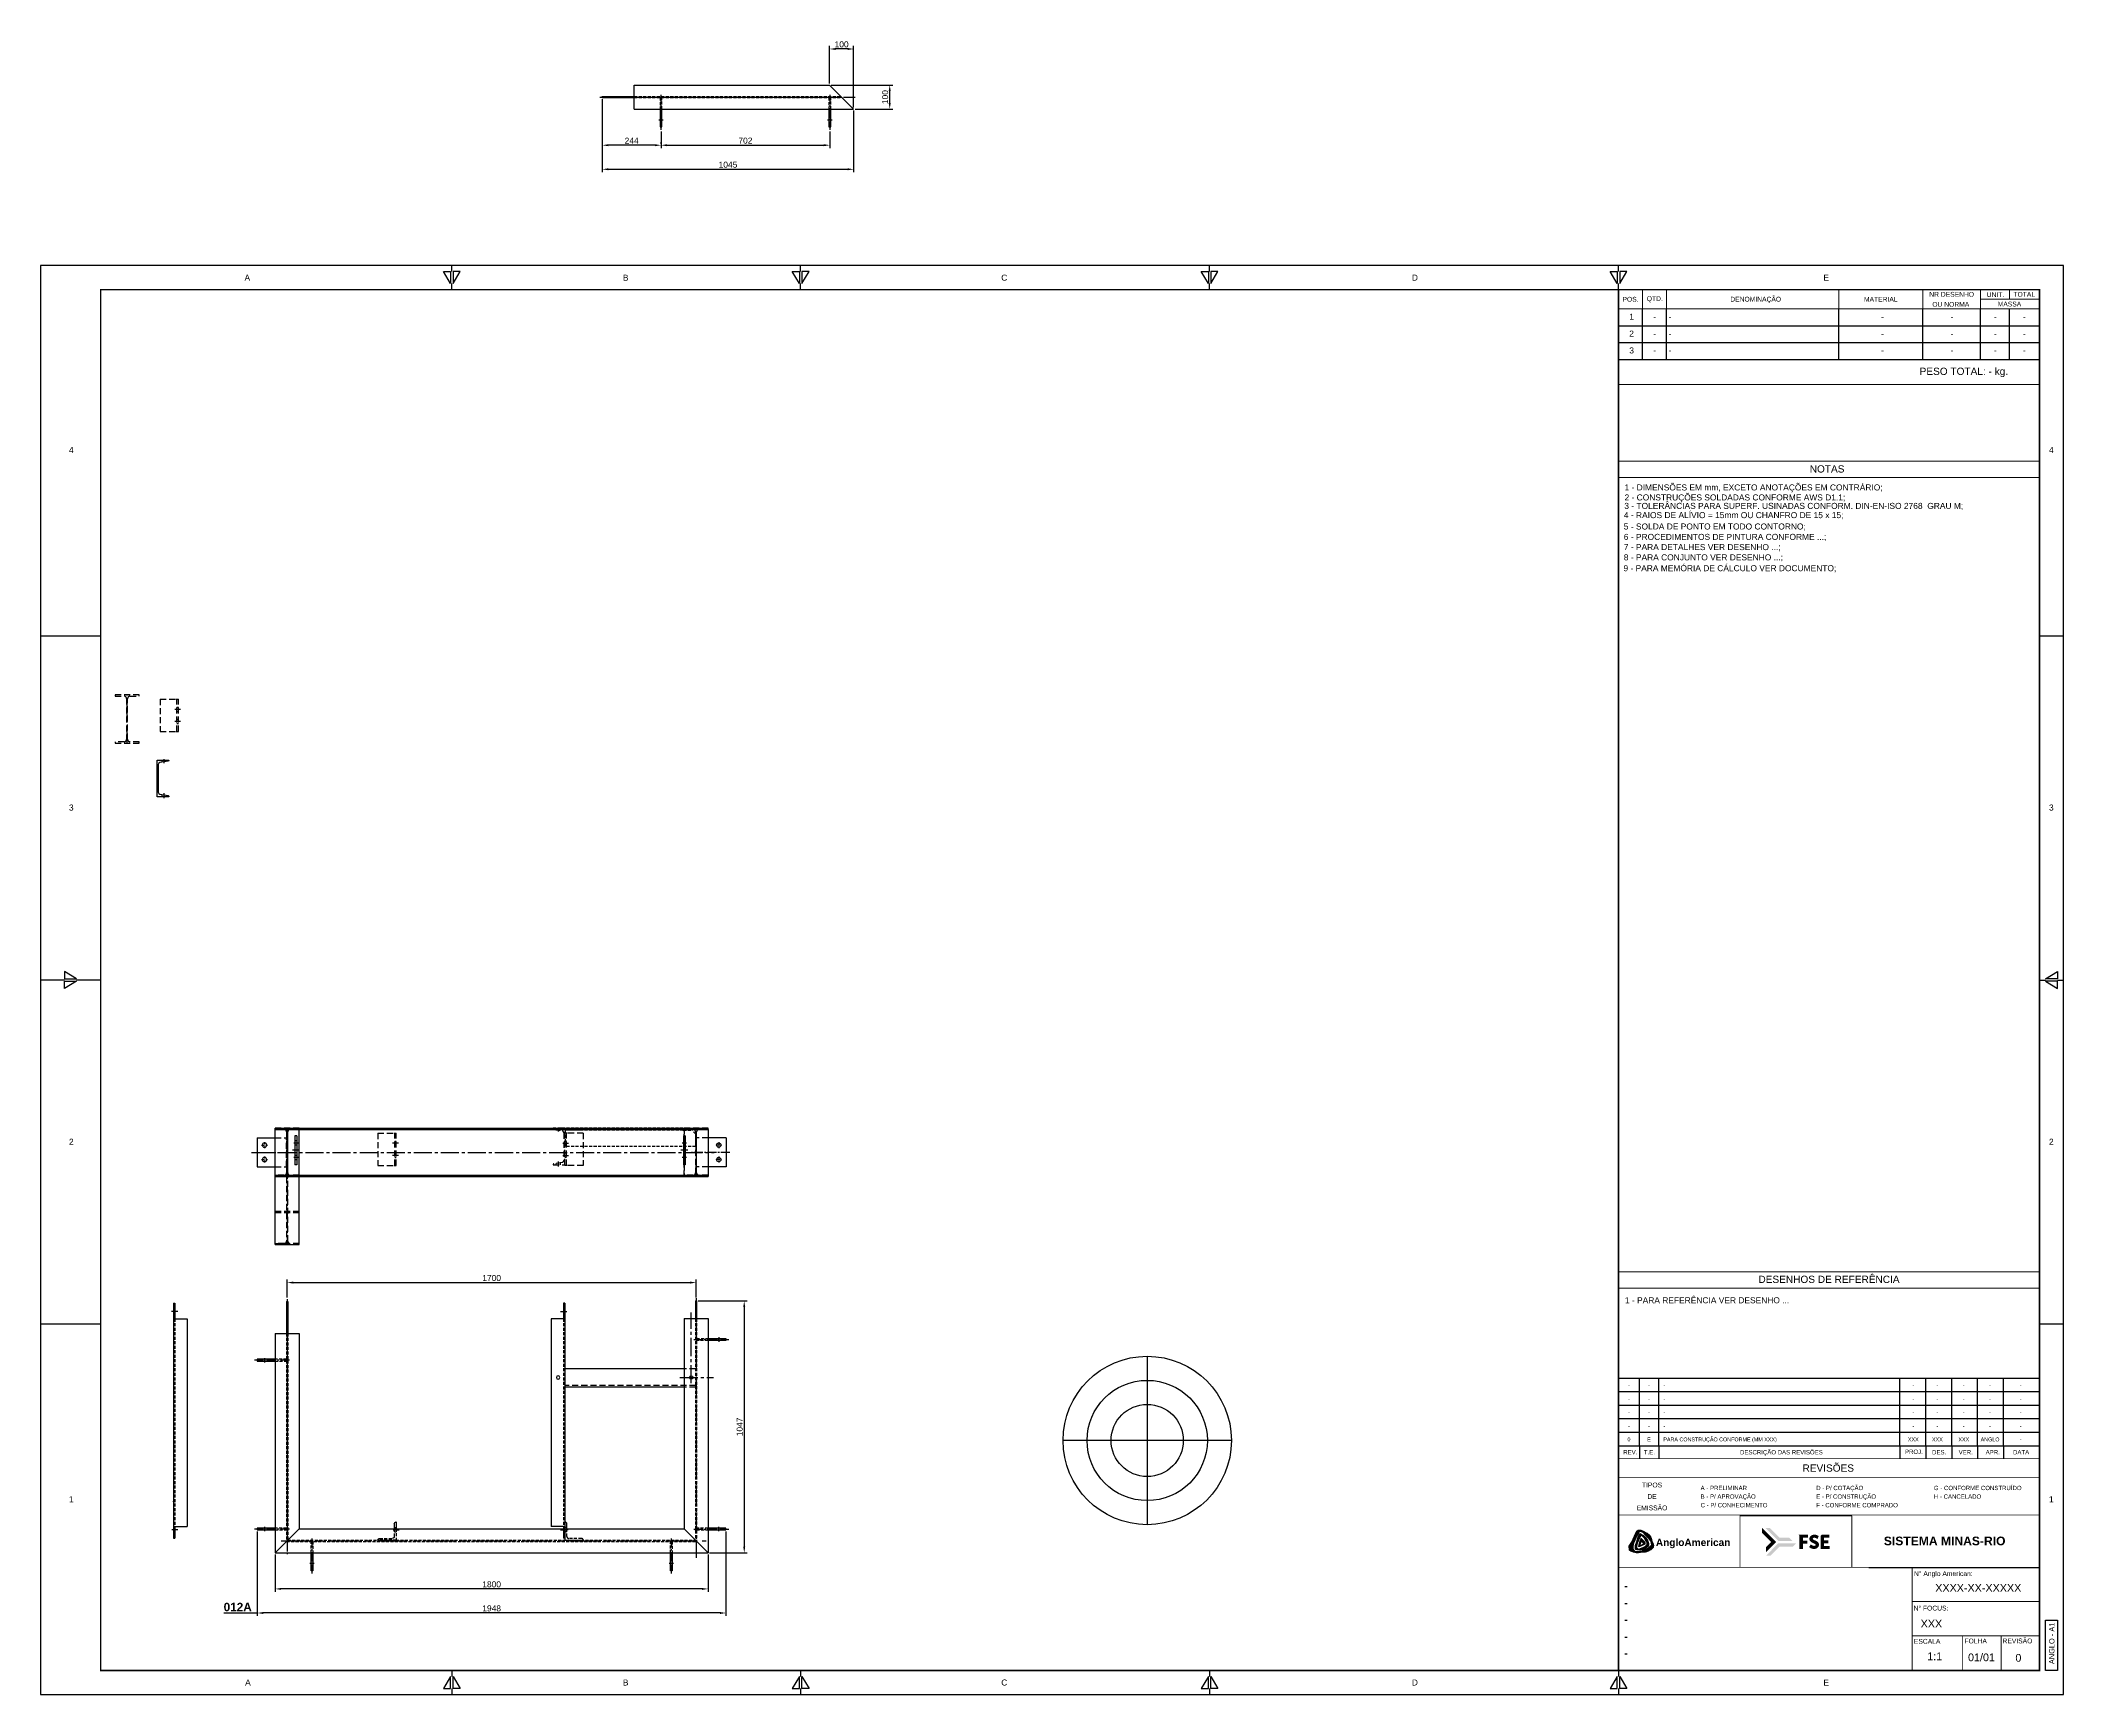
# Model space of a CAD drawing. Header units: millimetres. Extents: x -2008 to 17544, y -2684 to 8273.
# Drawn here: x 0 to 8410, y 0 to 6876 of the extents above; entities that cross this region are included whole.
import ezdxf
from ezdxf.enums import TextEntityAlignment as Align

# ---------------------------------------------------------------- set-up
doc = ezdxf.new("R2010")
doc.units = ezdxf.units.MM
doc.header["$LTSCALE"] = 100
doc.header["$MEASUREMENT"] = 0
for name, pattern in [('CENTER', [2, 1.25, -0.25, 0.25, -0.25]), ('CENTER2', [1.125, 0.75, -0.125, 0.125, -0.125]), ('HIDDEN', [0.375, 0.25, -0.125])]:
    doc.linetypes.add(name, pattern=pattern)
for name, color, linetype in [('2D_BEMASSUNG', 1, 'Continuous'), ('CENTRO', 1, 'CENTER'), ('EM-PJ-CENTRO', 10, 'CENTER2'), ('EM-PJ-CONTORNO', 3, 'Continuous'), ('EM-PJ-COTA', 7, 'Continuous'), ('EM-PJ-TEXTO', 7, 'Continuous'), ('EM-PJ-TRACEJADA', 1, 'HIDDEN'), ('PD-GR-formato', 7, 'Continuous'), ('PD-GR-formato texto', 7, 'CENTER2')]:
    doc.layers.add(name, color=color, linetype=linetype)
doc.styles.add('Anglo', font='arialbd.ttf')
doc.styles.add('PADRAO ANGLO', font='arial.ttf')
doc.styles.add('PADRAO ANGLO NEG', font='arialbd.ttf')
doc.styles.add('ROMANS', font='romans.shx', dxfattribs={"width": 0.8, "oblique": 15})
doc.dimstyles.new('COTAS-ANGLO-PADRÃO', dxfattribs={"dimscale": 10, "dimtxt": 2.5, "dimasz": 2.5, "dimexe": 1.25, "dimexo": 0.625, "dimtad": 1, "dimtxsty": 'PADRAO ANGLO', "dimcen": 2.5, "dimclrd": 256, "dimclre": 256, "dimclrt": 256, "dimadec": 0, "dimazin": 0, "dimtfac": 1, "dimtmove": 0, "dimatfit": 0, "dimfxl": 1, "dimarcsym": 0})

msp = doc.modelspace()

# ---------------------------------------------------------------- texts
at = {"layer": 'EM-PJ-TEXTO', "style": 'PADRAO ANGLO'}
for s, height, p in [('PESO TOTAL: - kg.', 30, (7811.779, 5485.514)), ('2 - CONSTRUÇÕES SOLDADAS CONFORME AWS D1.1;', 25, (6585.017, 4963.697)), ('1 - DIMENSÕES EM mm, EXCETO ANOTAÇÕES EM CONTRÁRIO;', 25, (6585.017, 5005.294)), ('9 - PARA MEMÓRIA DE CÁLCULO VER DOCUMENTO;', 25, (6580.566, 4669.556))]:
    msp.add_text(s, height=height, dxfattribs=at).set_placement(p)
for s, height, p in [('NOTAS', 29.9998, (7427.058, 5079.776)), ('DESENHOS DE REFERÊNCIA', 29.99978, (7435.007, 1711.028))]:
    msp.add_text(s, height=height, dxfattribs=at).set_placement(p, align=Align.CENTER)
at = {"layer": 'EM-PJ-TEXTO', "style": 'PADRAO ANGLO NEG'}
msp.add_text('012A', height=35, dxfattribs=at).set_placement((819.942, 363.819), align=Align.MIDDLE_CENTER)
at = {"layer": 'EM-PJ-TEXTO', "char_height": 25, "attachment_point": 1, "style": 'PADRAO ANGLO'}
for s, insert in [('3 - TOLERÂNCIAS PARA SUPERF. USINADAS CONFORM. DIN-EN-ISO 2768  GRAU M;', (6584.186, 4953.615)), ('5 - SOLDA DE PONTO EM TODO CONTORNO;', (6581.982, 4867.931)), ('6 - PROCEDIMENTOS DE PINTURA CONFORME ...;', (6581.982, 4824.779)), ('8 - PARA CONJUNTO VER DESENHO ...;', (6581.982, 4739.622)), ('7 - PARA DETALHES VER DESENHO ...;', (6581.982, 4782.254)), ('1 - PARA REFERÊNCIA VER DESENHO ...', (6586.645, 1651.467))]:
    msp.add_mtext(s, dxfattribs=dict(at, insert=insert))
at = {"layer": 'PD-GR-formato', "insert": (6582.235, 4915.179), "char_height": 25, "width": 932.01137, "attachment_point": 1, "style": 'PADRAO ANGLO'}
msp.add_mtext('4 - RAIOS DE ALÍVIO = 15mm OU CHANFRO DE 15 x 15;', dxfattribs=at)

# ---------------------------------------------------------------- blocks, each defined once
blk = doc.blocks.new('FORMATO_A1')
for p, q in [((0, 594), (0, 0)), ((841, 594), (0, 594)), ((171, 591.5), (171, 594)), ((316, 591.5), (316, 594)), ((486, 591.5), (486, 594)), ((656, 591.5), (656, 594)), ((841, 0), (841, 594)), ((171, 584), (171, 586.5)), ((316, 584), (316, 586.5)), ((486, 584), (486, 586.5)), ((656, 584), (656, 586.5)), ((25, 440), (0, 440)), ((841, 440), (831, 440)), ((10, 297), (0, 297)), ((25, 297), (15, 297)), ((831, 297), (833.5, 297)), ((838.5, 297), (841, 297)), ((25, 154), (0, 154)), ((841, 154), (831, 154)), ((171, 10), (171, 7.5)), ((316, 10), (316, 7.5)), ((486, 10), (486, 7.5)), ((656, 10), (656, 7.5)), ((0, 0), (841, 0)), ((171, 2.5), (171, 0)), ((171, 2.5), (171, 0)), ((316, 2.5), (316, 0)), ((486, 2.5), (486, 0)), ((656, 2.5), (656, 0))]:
    blk.add_line(p, q)
for points in [[(170.5, 586.5), (167.5, 591.5), (170.5, 591.5)], [(171.5, 586.5), (174.5, 591.5), (171.5, 591.5)], [(315.5, 586.5), (312.5, 591.5), (315.5, 591.5)], [(316.5, 586.5), (319.5, 591.5), (316.5, 591.5)], [(485.5, 586.5), (482.5, 591.5), (485.5, 591.5)], [(486.5, 586.5), (489.5, 591.5), (486.5, 591.5)], [(655.5, 586.5), (652.5, 591.5), (655.5, 591.5)], [(656.5, 586.5), (659.5, 591.5), (656.5, 591.5)], [(15, 297.5), (10, 300.5), (10, 297.5)], [(15, 296.5), (10, 293.5), (10, 296.5)], [(833.5, 297.5), (838.5, 300.5), (838.5, 297.5)], [(833.5, 296.5), (838.5, 293.5), (838.5, 296.5)], [(833.5, 10), (833.5, 30.98), (838.5, 30.98), (838.5, 10)], [(170.5, 7.5), (167.5, 2.5), (170.5, 2.5)], [(171.5, 7.5), (174.5, 2.5), (171.5, 2.5)], [(315.5, 7.5), (312.5, 2.5), (315.5, 2.5)], [(316.5, 7.5), (319.5, 2.5), (316.5, 2.5)], [(485.5, 7.5), (482.5, 2.5), (485.5, 2.5)], [(486.5, 7.5), (489.5, 2.5), (486.5, 2.5)], [(655.5, 7.5), (652.5, 2.5), (655.5, 2.5)], [(656.5, 7.5), (659.5, 2.5), (656.5, 2.5)]]:
    blk.add_lwpolyline(points, close=True)
at = {"const_width": 0.6}
blk.add_lwpolyline([(831, 584), (25, 584), (25, 10), (831, 10)], close=True, dxfattribs=at)
at = {"style": 'PADRAO ANGLO'}
for s, p in [('A', (85.99, 588.98)), ('B', (243.27, 588.98)), ('C', (400.66, 588.98)), ('D', (571.35, 588.98)), ('E', (742.34, 588.98)), ('4', (12.81, 517.33)), ('4', (835.92, 517.33)), ('3', (12.81, 368.71)), ('3', (835.92, 368.71)), ('2', (12.81, 229.82)), ('2', (835.92, 229.82)), ('1', (12.81, 81.2)), ('1', (835.92, 81.2)), ('A', (86.25, 5)), ('B', (243.27, 5)), ('C', (400.66, 5)), ('D', (571.35, 5)), ('E', (742.34, 5))]:
    blk.add_text(s, height=2.5, dxfattribs=at).set_placement(p, align=Align.MIDDLE)
blk.add_text('ANGLO - A1', height=2.2, rotation=90, dxfattribs=at).set_placement((837.22, 12.64))
blk = doc.blocks.new('CARIMBO REVISÃO')
at = {"layer": 'PD-GR-formato', "flags": 128}
for points in [[(874.78, 103.45), (874.78, 98.03)], [(882.72, 103.45), (882.72, 98.03)], [(982.93, 103.45), (982.93, 98.03)], [(993.71, 103.45), (993.71, 98.03)], [(1004.5, 103.45), (1004.5, 98.03)], [(1015.28, 103.45), (1015.28, 98.03)], [(1026.07, 103.45), (1026.07, 98.03)]]:
    blk.add_lwpolyline(points, dxfattribs=at)
at = {"layer": 'PD-GR-formato', "const_width": 0.35, "flags": 128}
blk.add_lwpolyline([(866, 98.03), (1041, 98.03)], dxfattribs=at)
at = {"layer": 'PD-GR-formato', "style": 'PADRAO ANGLO'}
for s, p in [('REV.', (867.98, 99.83)), ('T.E.', (876.55, 99.83)), ('DESCRIÇÃO DAS REVISÕES', (916.53, 99.82)), ('PROJ.', (985.11, 100.01)), ('DES.', (996.35, 99.83)), ('VER.', (1007.4, 99.83)), ('APR.', (1018.64, 99.83)), ('DATA', (1030.02, 99.83))]:
    blk.add_text(s, height=1.8, dxfattribs=at).set_placement(p)
blk.add_text('REVISÕES', height=3, dxfattribs=at).set_placement((953.19, 92.64), align=Align.CENTER)
blk = doc.blocks.new('LISTA_DE_MATERIAIS')
at = {"layer": 'PD-GR-formato'}
for points, const_width in [([(-175, -8), (-175, 0)], 0.6), ([(-165, -8), (-165, 0)], 0.4), ([(-155, -8), (-155, 0)], 0.4), ([(-83.47, -8), (-83.47, 0)], 0.4), ([(-48.47, -8), (-48.47, 0)], 0.4), ([(-24.47, -8), (-24.47, 0)], 0.4), ([(-12.47, -4), (-12.47, 0)], 0.4), ([(-175, -8), (0, -8)], 0.4), ([(-24.47, -4), (0, -4)], 0.4)]:
    blk.add_lwpolyline(points, dxfattribs=dict(at, const_width=const_width))
at = {"layer": 'PD-GR-formato', "style": 'PADRAO ANGLO'}
for s, p in [('POS.', (-170, -4)), ('QTD.', (-159.93, -4)), ('DENOMINAÇÃO', (-117.97, -4)), ('MATERIAL', (-65.97, -4)), ('NR DESENHO', (-36.51, -1.94)), ('OU NORMA', (-36.87, -6.12)), ('UNIT.', (-18.28, -2.07)), ('MASSA', (-12.47, -6)), ('TOTAL', (-6.33, -1.95))]:
    blk.add_text(s, height=2, dxfattribs=at).set_placement(p, align=Align.MIDDLE)
blk = doc.blocks.new('TÁBUA REVISÃO')
at = {"layer": 'PD-GR-formato'}
for p, q in [((874.78, 103.45), (874.78, 109.08)), ((882.72, 103.45), (882.72, 109.08)), ((982.93, 103.45), (982.93, 109.08)), ((993.71, 103.45), (993.71, 109.08)), ((1004.5, 103.45), (1004.5, 109.08)), ((1015.28, 103.45), (1015.28, 109.08)), ((1026.07, 103.45), (1026.07, 109.08))]:
    blk.add_line(p, q, dxfattribs=at)
at = {"layer": 'PD-GR-formato', "flags": 128}
for points in [[(866, 109.08), (1041, 109.08)], [(866, 103.45), (1041, 103.45)]]:
    blk.add_lwpolyline(points, dxfattribs=at)
at = {"layer": 'PD-GR-formato', "style": 'PADRAO ANGLO'}
for tag, p in [('REV', (867.85, 105.26)), ('TE', (876.78, 105.26)), ('MOTIVO_REVISÃO', (884.63, 105.26)), ('DES', (996.43, 105.26)), ('VERIF', (1007.63, 105.26)), ('APROV', (1018.92, 105.26)), ('DATA', (1029.24, 105.26))]:
    blk.add_attdef(tag, p, '', height=1.6, dxfattribs=at)
blk.add_attdef('PROJ', text='', height=1.6, dxfattribs=at).set_placement((986.29, 105.26), align=Align.MIDDLE_CENTER)
blk = doc.blocks.new('CARIMBO PRINCIPAL')
at = {"layer": 'PD-GR-formato', "lineweight": 15, "true_color": 0x002776}
h = blk.add_hatch(color=166, dxfattribs=at)
h.paths.add_polyline_path([(667.92, 67.02), (666.36, 67.94), (665.39, 68.27), (664.91, 68.35), (664.2, 68.3), (663.72, 68.03), (663.18, 67.38), (662.77, 66.49), (662.51, 65.81), (661.38, 63.37), (660.82, 62.49), (660.31, 61.63), (660.28, 61.09), (660.39, 60.63), (660.46, 60.17), (660.65, 59.88), (661.11, 59.61), (662.05, 59.22), (662.83, 59.11), (663.29, 58.96), (663.89, 58.92), (664.32, 58.94), (665.13, 59.05), (665.56, 59.15), (666.41, 59.16), (667.24, 59.15), (667.74, 59.28), (668.53, 59.63), (669.37, 60.1), (670.15, 60.79), (670.5, 61.27), (670.59, 61.54), (670.63, 62), (670.45, 62.94), (670.05, 63.77), (669.83, 64.29), (669.67, 65.02), (669.45, 65.6), (669.05, 66.08)])
h.paths.add_polyline_path([(668.41, 65.01), (669.19, 64.02), (669.45, 63.5), (669.59, 63.09), (669.64, 62.7), (669.69, 62.36), (669.66, 62.11), (669.44, 61.78), (668.67, 61.08), (668.01, 60.78), (667.16, 60.34), (666.54, 60.12), (665.59, 59.79), (664.79, 59.57), (664.42, 59.46), (663.94, 59.39), (663.42, 59.41), (662.93, 59.55), (662.61, 59.77), (662.31, 60.01), (662.07, 60.47), (662.04, 60.95), (662.04, 61.5), (662.21, 62.3), (662.34, 62.91), (662.53, 63.22), (663.79, 66.06), (664.03, 66.53), (664.27, 66.84), (664.37, 67.18), (664.48, 67.41), (664.64, 67.6), (664.87, 67.7), (665.12, 67.75), (665.36, 67.69), (665.83, 67.48), (666.33, 67.16), (667.15, 66.33)], flags=16)
at = {"layer": 'PD-GR-formato', "true_color": 0x808080}
h = blk.add_hatch(color=8, dxfattribs=at)
h.dxf.hatch_style = 1
h.paths.add_polyline_path([(721.57, 63.39), (715.65, 69.27), (715.65, 67.18), (719.44, 63.4), (717.32, 61.27), (717.32, 59.15)])
at = {"layer": 'PD-GR-formato', "true_color": 0x1a457d}
h = blk.add_hatch(color=156, dxfattribs=at)
h.dxf.hatch_style = 1
h.paths.add_polyline_path([(726.9, 65.27), (722.87, 65.27), (718.86, 69.29), (717.04, 69.29), (722.48, 63.86), (728.34, 63.86)])
at = {"layer": 'PD-GR-formato', "lineweight": 15, "true_color": 0x002776}
h = blk.add_hatch(color=166, dxfattribs=at)
h.paths.add_polyline_path([(662.91, 61.89), (662.88, 61.24), (662.89, 60.78), (662.96, 60.6), (663.06, 60.41), (663.27, 60.23), (663.55, 60.16), (663.7, 60.13), (664.33, 60.12), (665.26, 60.16), (666.07, 60.31), (666.7, 60.47), (667.22, 60.8), (667.57, 61.07), (668.34, 61.7), (668.56, 62.03), (668.61, 62.38), (668.56, 62.76), (668.34, 63.6), (668.2, 64.05), (667.34, 65.34), (666.82, 65.76), (666.23, 66.22), (665.03, 66.9), (664.81, 66.83), (664.08, 65.43), (663.75, 64.4), (663.64, 64), (663.45, 63.46), (663.01, 62.41)])
h.paths.add_polyline_path([(663.62, 61.49), (663.82, 62.51), (663.93, 62.92), (664.04, 63.19), (664.48, 64.14), (664.85, 65.01), (665.15, 65.63), (665.33, 65.93), (665.43, 66.05), (665.53, 66.09), (665.64, 66.07), (665.83, 66.01), (666.49, 65.28), (667.15, 64.37), (667.38, 63.85), (667.66, 63.42), (667.78, 62.93), (667.8, 62.69), (667.79, 62.47), (667.75, 62.28), (667.36, 61.87), (666.39, 61.27), (665.03, 60.66), (664.76, 60.54), (664.39, 60.49), (664.19, 60.5), (664.04, 60.5), (663.84, 60.64), (663.67, 60.88), (663.64, 61.16)], flags=16)
at = {"layer": 'PD-GR-formato', "lineweight": 15, "true_color": 0xc60c30}
h = blk.add_hatch(color=242, dxfattribs=at)
h.paths.add_polyline_path([(665.66, 64.65), (665.47, 64.81), (665.37, 64.84), (665.34, 64.81), (665.29, 64.74), (665.16, 64.5), (664.72, 63.32), (664.43, 62.05), (664.36, 61.68), (664.43, 61.54), (664.5, 61.5), (664.83, 61.58), (665.3, 61.72), (665.88, 61.91), (666.81, 62.32), (667.06, 62.53), (667.12, 62.79), (667.02, 63.07), (666.74, 63.5), (666.39, 63.87), (666.17, 64.2)])
h.paths.add_polyline_path([(665.58, 63.68), (665.65, 63.69), (665.9, 63.49), (666.17, 63.24), (666.29, 63.03), (666.37, 62.83), (666.37, 62.71), (666.25, 62.6), (665.25, 62.1), (665.03, 62.07), (665, 62.15), (665.21, 63.01)], flags=16)
at = {"layer": 'PD-GR-formato', "true_color": 0x0771a6}
h = blk.add_hatch(color=144, dxfattribs=at)
h.dxf.hatch_style = 1
h.paths.add_polyline_path([(729.88, 62.9), (722.48, 62.9), (717.33, 57.74), (719.21, 57.74), (722.96, 61.47), (728.48, 61.47)])
at = {"layer": 'PD-GR-formato', "true_color": 0x1a457d}
h = blk.add_hatch(color=156, dxfattribs=at)
h.dxf.hatch_style = 1
h.paths.add_polyline_path([(734.46, 63.96), (732.65, 63.96), (732.65, 65.2), (734.84, 65.2), (734.84, 66.46), (730.76, 66.46), (731.17, 66.05), (731.17, 60.53), (732.65, 60.53), (732.65, 62.69), (734.46, 62.69)])
h = blk.add_hatch(color=156, dxfattribs=at)
h.dxf.hatch_style = 1
edge = h.paths.add_edge_path()
edge.add_spline(control_points=[(735.21, 61.32), (735.42, 61.16), (735.78, 60.89), (736.34, 60.65), (736.83, 60.54), (737.31, 60.53), (737.77, 60.55), (738.18, 60.67), (738.55, 60.85), (738.84, 61.09), (739.1, 61.38), (739.26, 61.74), (739.34, 62.17), (739.34, 62.62), (739.15, 63.05), (738.92, 63.39), (738.54, 63.65), (738.19, 63.83), (737.77, 64.03), (737.44, 64.17), (737.14, 64.29), (736.98, 64.42), (736.85, 64.54), (736.75, 64.7), (736.78, 64.87), (736.86, 65.03), (737.05, 65.13), (737.28, 65.18), (737.55, 65.17), (737.81, 65.11), (738.03, 65.02), (738.19, 64.95), (738.28, 64.9), (738.68, 64.64)], knot_values=[0, 0, 0, 0, 3.859628, 6.353358, 8.791783, 11.089665, 13.242058, 15.439781, 17.11739, 19.146438, 20.865454, 22.7235, 24.782012, 27.095268, 29.096025, 31.37984, 32.937911, 35.623208, 37.095442, 39.558965, 40.896671, 41.640829, 42.582528, 43.465589, 44.114001, 45.009567, 45.892199, 47.08564, 48.342404, 49.84419, 50.842697, 51.74046, 52.356017, 52.356017, 52.356017, 52.356017], degree=3, periodic=0)
edge.add_line((738.68, 64.64), (739.25, 65.8))
edge.add_spline(control_points=[(739.25, 65.8), (739.11, 65.91), (738.83, 66.13), (738.35, 66.33), (737.86, 66.44), (737.38, 66.47), (736.92, 66.43), (736.51, 66.31), (736.14, 66.13), (735.85, 65.89), (735.59, 65.6), (735.43, 65.24), (735.35, 64.81), (735.36, 64.36), (735.53, 63.92), (735.81, 63.62), (736.14, 63.32), (736.5, 63.15), (736.92, 62.95), (737.25, 62.8), (737.55, 62.69), (737.71, 62.56), (737.84, 62.44), (737.94, 62.28), (737.91, 62.11), (737.83, 61.95), (737.64, 61.85), (737.41, 61.8), (737.14, 61.81), (736.88, 61.87), (736.66, 61.96), (736.49, 62.03), (736.36, 62.11), (736.23, 62.18), (736.16, 62.23), (735.93, 62.39)], knot_values=[0, 0, 0, 0, 2.545355, 5.039085, 7.477511, 9.775392, 11.927786, 14.125508, 15.803117, 17.832165, 19.551182, 21.409227, 23.46774, 25.780995, 27.781753, 30.119059, 31.594387, 34.279684, 35.751917, 38.215441, 39.553147, 40.297304, 41.239003, 42.122065, 42.770476, 43.666042, 44.548674, 45.742115, 46.99888, 48.500666, 49.499173, 50.396935, 51.20099, 51.738944, 52.438075, 52.438075, 52.438075, 52.438075], degree=3, periodic=0)
edge.add_line((735.93, 62.39), (735.21, 61.32))
h = blk.add_hatch(color=156, dxfattribs=at)
h.dxf.hatch_style = 1
h.paths.add_polyline_path([(741.43, 65.22), (743.7, 65.22), (743.7, 66.46), (740.48, 66.46), (739.99, 65.98), (739.99, 60.53), (743.81, 60.53), (743.81, 61.77), (741.43, 61.77), (741.43, 62.9), (743.24, 62.9), (743.24, 64.14), (741.43, 64.14)])
at = {"layer": 'PD-GR-formato'}
for p, q in [((706.5, 74.4), (753.01, 74.4)), ((831, 52.67), (760, 52.67))]:
    blk.add_line(p, q, dxfattribs=at)
at = {"layer": 'PD-GR-formato', "const_width": 0.35, "flags": 128}
for points in [[(656, 90.31), (831, 90.31)], [(656, 74.6), (831, 74.6)], [(706.5, 74.4), (706.5, 52.67)], [(753.01, 74.4), (753.01, 52.67)], [(656, 52.87), (831, 52.87)], [(778.08, 52.87), (778.08, 10)], [(777.93, 38.65), (831, 38.65)], [(778.08, 24.42), (831, 24.42)], [(799.08, 24.42), (799.08, 10)], [(815.08, 24.42), (815.08, 10)]]:
    blk.add_lwpolyline(points, dxfattribs=at)
at = {"layer": 'PD-GR-formato', "color": 166, "lineweight": 15, "true_color": 0x002776}
for points in [[(663.89, 58.92), (663.29, 58.96), (662.83, 59.11), (662.05, 59.22), (661.11, 59.61), (660.65, 59.88), (660.46, 60.17), (660.39, 60.63), (660.28, 61.09), (660.31, 61.63), (660.82, 62.49), (661.38, 63.37), (662.51, 65.81), (662.77, 66.49), (663.18, 67.38), (663.72, 68.03), (664.2, 68.3), (664.91, 68.35), (665.39, 68.27), (666.36, 67.94), (667.92, 67.02), (669.05, 66.08), (669.45, 65.6), (669.67, 65.02), (669.83, 64.29), (670.05, 63.77), (670.45, 62.94), (670.63, 62), (670.59, 61.54), (670.5, 61.27), (670.15, 60.79), (669.37, 60.1), (668.53, 59.63), (667.74, 59.28), (667.24, 59.15), (666.41, 59.16), (665.56, 59.15), (665.13, 59.05), (664.32, 58.94)], [(664.42, 59.46), (663.94, 59.39), (663.42, 59.41), (662.93, 59.55), (662.61, 59.77), (662.31, 60.01), (662.07, 60.47), (662.04, 60.95), (662.04, 61.5), (662.21, 62.3), (662.34, 62.91), (662.53, 63.22), (663.79, 66.06), (664.03, 66.53), (664.27, 66.84), (664.37, 67.18), (664.48, 67.41), (664.64, 67.6), (664.87, 67.7), (665.12, 67.75), (665.36, 67.69), (665.83, 67.48), (666.33, 67.16), (667.15, 66.33), (668.41, 65.01), (669.19, 64.02), (669.45, 63.5), (669.59, 63.09), (669.64, 62.7), (669.69, 62.36), (669.66, 62.11), (669.44, 61.78), (668.67, 61.08), (668.01, 60.78), (667.16, 60.34), (666.54, 60.12), (665.59, 59.79), (664.79, 59.57)], [(663.55, 60.16), (663.27, 60.23), (663.06, 60.41), (662.96, 60.6), (662.89, 60.78), (662.88, 61.24), (662.91, 61.89), (663.01, 62.41), (663.45, 63.46), (663.64, 64), (663.75, 64.4), (664.08, 65.43), (664.81, 66.83), (665.03, 66.9), (666.23, 66.22), (666.82, 65.76), (667.34, 65.34), (668.2, 64.05), (668.34, 63.6), (668.56, 62.76), (668.61, 62.38), (668.56, 62.03), (668.34, 61.7), (667.57, 61.07), (667.22, 60.8), (666.7, 60.47), (666.07, 60.31), (665.26, 60.16), (664.33, 60.12), (663.7, 60.13)], [(664.04, 60.5), (663.84, 60.64), (663.67, 60.88), (663.64, 61.16), (663.62, 61.49), (663.82, 62.51), (663.93, 62.92), (664.04, 63.19), (664.48, 64.14), (664.85, 65.01), (665.15, 65.63), (665.33, 65.93), (665.43, 66.05), (665.53, 66.09), (665.64, 66.07), (665.83, 66.01), (666.49, 65.28), (667.15, 64.37), (667.38, 63.85), (667.66, 63.42), (667.78, 62.93), (667.8, 62.69), (667.79, 62.47), (667.75, 62.28), (667.36, 61.87), (666.39, 61.27), (665.03, 60.66), (664.76, 60.54), (664.39, 60.49), (664.19, 60.5)]]:
    blk.add_lwpolyline(points, close=True, dxfattribs=at)
at = {"layer": 'PD-GR-formato', "color": 242, "lineweight": 15, "true_color": 0xc60c30}
for points in [[(664.5, 61.5), (664.43, 61.54), (664.36, 61.68), (664.43, 62.05), (664.72, 63.32), (665.16, 64.5), (665.29, 64.74), (665.34, 64.81), (665.37, 64.84), (665.47, 64.81), (665.66, 64.65), (666.17, 64.2), (666.39, 63.87), (666.74, 63.5), (667.02, 63.07), (667.12, 62.79), (667.06, 62.53), (666.81, 62.32), (665.88, 61.91), (665.3, 61.72), (664.83, 61.58)], [(665.25, 62.1), (665.03, 62.07), (665, 62.15), (665.21, 63.01), (665.58, 63.68), (665.65, 63.69), (665.9, 63.49), (666.17, 63.24), (666.29, 63.03), (666.37, 62.83), (666.37, 62.71), (666.25, 62.6)]]:
    blk.add_lwpolyline(points, close=True, dxfattribs=at)
at = {"layer": 'PD-GR-formato', "style": 'PADRAO ANGLO'}
for s, p in [('TIPOS', (669.94, 86.1)), ('EMISSÃO', (669.94, 76.58)), ('DE', (669.94, 81.34))]:
    blk.add_text(s, height=2, dxfattribs=at).set_placement(p, align=Align.CENTER)
for s, height, p in [('A - PRELIMINAR', 1.8, (690.13, 84.97)), ('D - P/ COTAÇÃO', 1.8, (738.19, 84.97)), ('G - CONFORME CONSTRUÍDO', 1.8, (787.1, 84.97)), ('C - P/ CONHECIMENTO', 1.8, (690.13, 77.82)), ('B - P/ APROVAÇÃO', 1.8, (690.13, 81.4)), ('E - P/ CONSTRUÇÃO', 1.8, (738.19, 81.4)), ('F - CONFORME COMPRADO', 1.8, (738.19, 77.82)), ('H - CANCELADO', 1.8, (787.1, 81.4)), ('N%%D Anglo American:', 2, (778.82, 49.28)), ('N%%D FOCUS:', 2, (778.66, 34.92)), ('ESCALA', 2, (778.79, 21.13)), ('FOLHA', 2, (799.83, 21.26)), ('REVISÃO', 2, (815.63, 21.28))]:
    blk.add_text(s, height=height, dxfattribs=at).set_placement(p)
at = {"layer": 'PD-GR-formato', "color": 166, "true_color": 0x002776, "style": 'Anglo'}
blk.add_text('AngloAmerican', height=3, dxfattribs=at).set_placement((671.53, 61.74))
at = {"layer": 'PD-GR-formato'}
for tag, p, height, style in [('PROJETO', (776.6, 56.71), 3.6, 'PADRAO ANGLO NEG'), ('TÍTULO_1', (661.09, 43.61), 3.2, 'PADRAO ANGLO NEG'), ('Nº_AA', (795.47, 43.13), 3.2, 'PADRAO ANGLO'), ('TÍTULO_2', (661.09, 36.61), 3.2, 'PADRAO ANGLO NEG'), ('TÍTULO_3', (661.09, 29.61), 3.2, 'PADRAO ANGLO NEG'), ('TÍTULO_4', (661.09, 22.61), 3.2, 'PADRAO ANGLO NEG'), ('N°FOCUS', (795.47, 28.47), 3.2, 'PADRAO ANGLO'), ('TÍTULO_5', (661.09, 15.61), 3.2, 'PADRAO ANGLO NEG'), ('ESC', (780.94, 14.13), 3.2, 'PADRAO ANGLO'), ('FL', (799.22, 14.13), 3.2, 'PADRAO ANGLO'), ('REV', (815.26, 14.13), 3.2, 'PADRAO ANGLO')]:
    blk.add_attdef(tag, p, '', height=height, dxfattribs=dict(at, style=style))
blk = doc.blocks.new('MATERIAIS')
at = {"layer": 'PD-GR-formato'}
for p, q in [((0, -7), (0, 0)), ((10, -7), (10, 0)), ((20, -7), (20, 0)), ((91.53, -7), (91.53, 0)), ((126.53, -7), (126.53, 0)), ((150.53, -7), (150.53, 0)), ((162.53, -7), (162.53, 0)), ((0, -7), (175, -7))]:
    blk.add_line(p, q, dxfattribs=at)
at = {"layer": 'PD-GR-formato', "style": 'ROMANS'}
for tag, p in [('POS.', (5.44, -4.52)), ('QTD', (14.99, -4.52)), ('MATERIAL', (109.74, -4.52)), ('NºDESENHO', (138.64, -4.52)), ('MSS.UN', (156.65, -4.52)), ('MSS.TT', (168.65, -4.52))]:
    blk.add_attdef(tag, text='', height=2.5, dxfattribs=at).set_placement(p, align=Align.CENTER)
blk.add_attdef('DENOMINAÇÃO', (20.79, -4.52), '', height=2.5, dxfattribs=at)
blk = doc.blocks.new('*D71')
at = {"layer": 'Defpoints', "color": 0, "transparency": 16777216}
for p in [(2727.7, 1636.1), (2775.6, 589), (2925.6, 589)]:
    blk.add_point(p, dxfattribs=at)
at = {"layer": 'EM-PJ-COTA', "lineweight": -2, "transparency": 16777216}
for p, q in [((2734, 1636.1), (2938.1, 1636.1)), ((2925.6, 1611.1), (2925.6, 614)), ((2781.8, 589), (2938.1, 589))]:
    blk.add_line(p, q, dxfattribs=at)
at = {"layer": 'EM-PJ-COTA', "transparency": 16777216}
for points in [[(2921.4, 1611.1), (2929.7, 1611.1), (2925.6, 1636.1)], [(2921.4, 614), (2929.7, 614), (2925.6, 589)]]:
    blk.add_solid(points, dxfattribs=at)
at = {"layer": 'EM-PJ-COTA', "transparency": 16777216, "insert": (2906.6, 1112.5), "char_height": 25, "attachment_point": 5, "rotation": 90, "style": 'PADRAO ANGLO'}
blk.add_mtext('1047', dxfattribs=at)
blk = doc.blocks.new('*D72')
at = {"layer": 'Defpoints', "color": 0, "transparency": 16777216}
for p in [(901.5, 684), (2849.6, 684), (901.5, 339)]:
    blk.add_point(p, dxfattribs=at)
at = {"layer": 'EM-PJ-COTA', "lineweight": -2, "transparency": 16777216}
for p, q in [((901.5, 677.7), (901.5, 326.5)), ((2849.6, 677.7), (2849.6, 326.5)), ((2824.6, 339), (926.5, 339))]:
    blk.add_line(p, q, dxfattribs=at)
at = {"layer": 'EM-PJ-COTA', "transparency": 16777216}
for points in [[(926.5, 343.1), (926.5, 334.8), (901.5, 339)], [(2824.6, 343.1), (2824.6, 334.8), (2849.6, 339)]]:
    blk.add_solid(points, dxfattribs=at)
at = {"layer": 'EM-PJ-COTA', "transparency": 16777216, "insert": (1875.6, 358), "char_height": 25, "attachment_point": 5, "style": 'PADRAO ANGLO'}
blk.add_mtext('1948', dxfattribs=at)
blk = doc.blocks.new('*D73')
at = {"layer": 'Defpoints', "color": 0, "transparency": 16777216}
for p in [(975.6, 589), (2775.6, 589), (975.6, 439)]:
    blk.add_point(p, dxfattribs=at)
at = {"layer": 'EM-PJ-COTA', "lineweight": -2, "transparency": 16777216}
for p, q in [((975.6, 582.7), (975.6, 426.5)), ((2775.6, 582.7), (2775.6, 426.5)), ((2750.6, 439), (1000.6, 439))]:
    blk.add_line(p, q, dxfattribs=at)
at = {"layer": 'EM-PJ-COTA', "transparency": 16777216}
for points in [[(1000.6, 443.1), (1000.6, 434.8), (975.6, 439)], [(2750.6, 443.1), (2750.6, 434.8), (2775.6, 439)]]:
    blk.add_solid(points, dxfattribs=at)
at = {"layer": 'EM-PJ-COTA', "transparency": 16777216, "insert": (1875.6, 458), "char_height": 25, "attachment_point": 5, "style": 'PADRAO ANGLO'}
blk.add_mtext('1800', dxfattribs=at)
blk = doc.blocks.new('*D74')
at = {"layer": 'Defpoints', "color": 0, "transparency": 16777216}
for p in [(2725.6, 1712.5), (1025.6, 1644.2), (2725.6, 1644.2)]:
    blk.add_point(p, dxfattribs=at)
at = {"layer": 'EM-PJ-COTA', "lineweight": -2, "transparency": 16777216}
for p, q in [((1025.6, 1650.5), (1025.6, 1725)), ((1050.6, 1712.5), (2700.6, 1712.5)), ((2725.6, 1650.5), (2725.6, 1725))]:
    blk.add_line(p, q, dxfattribs=at)
at = {"layer": 'EM-PJ-COTA', "transparency": 16777216}
for points in [[(1050.6, 1716.6), (1050.6, 1708.3), (1025.6, 1712.5)], [(2700.6, 1716.6), (2700.6, 1708.3), (2725.6, 1712.5)]]:
    blk.add_solid(points, dxfattribs=at)
at = {"layer": 'EM-PJ-COTA', "transparency": 16777216, "insert": (1875.6, 1731.5), "char_height": 25, "attachment_point": 5, "style": 'PADRAO ANGLO'}
blk.add_mtext('1700', dxfattribs=at)
blk = doc.blocks.new('A$C73a3abda')
at = {"layer": 'EM-PJ-CONTORNO'}
for p, q in [((-35.65, 523.7), (-35.65, 28.57)), ((40.55, 523.7), (40.55, 28.57))]:
    blk.add_line(p, q, dxfattribs=at)
at = {"layer": 'EM-PJ-TRACEJADA'}
for p, q in [((-35.65, 571.6), (-35.65, 523.7)), ((32.61, 571.6), (32.61, 28.57)), ((40.55, 571.6), (40.55, 523.7))]:
    blk.add_line(p, q, dxfattribs=at)
blk = doc.blocks.new('base guarda w102')
at = {"layer": 'EM-PJ-CENTRO', "ltscale": 0.5}
for p, q in [((38024.8, -28253.5), (38170.7, -28253.5)), ((38128.6, -28244.5), (38128.6, -28263))]:
    blk.add_line(p, q, dxfattribs=at)
at = {"layer": 'EM-PJ-CONTORNO', "ltscale": 0.5}
for p, q in [((38084.6, -28249.5), (38158.6, -28249.5)), ((38158.6, -28257.5), (38084.6, -28257.5)), ((38158.6, -28249.5), (38158.6, -28257.5))]:
    blk.add_line(p, q, dxfattribs=at)
at = {"layer": 'EM-PJ-TRACEJADA', "ltscale": 0.5}
for p, q in [((38036.7, -28249.5), (38084.6, -28249.5)), ((38036.7, -28257.5), (38036.7, -28249.5)), ((38084.6, -28257.5), (38036.7, -28257.5)), ((38119.6, -28249.5), (38119.6, -28257.5)), ((38137.6, -28249.5), (38137.6, -28257.5))]:
    blk.add_line(p, q, dxfattribs=at)
blk = doc.blocks.new('A$C03dfd822')
at = {"layer": 'EM-PJ-CENTRO'}
blk.add_line((-44, 12.9), (-44, -11.9), dxfattribs=at)
at = {"layer": 'EM-PJ-CONTORNO', "ltscale": 0.5}
for p, q in [((-76.2, 0), (-47.9, 0)), ((-57.9, 7.9), (-68.3, 7.9)), ((-47.9, 7.9), (-57.9, 7.9))]:
    blk.add_line(p, q, dxfattribs=at)
blk.add_arc((-68.3, 0), 7.94, 90, 180, dxfattribs=at)
at = {"layer": 'EM-PJ-TRACEJADA', "ltscale": 0.5}
for p, q in [((-53, 7.9), (-53, 0)), ((-15.9, 7.9), (-47.9, 7.9)), ((-47.9, 0), (0, 0)), ((-7.9, 68.3), (-7.9, 15.9)), ((0, 0), (0, 76.2))]:
    blk.add_line(p, q, dxfattribs=at)
at = {"layer": 'EM-PJ-TRACEJADA'}
blk.add_line((-35, 7.9), (-35, 0), dxfattribs=at)
at = {"layer": 'EM-PJ-TRACEJADA', "ltscale": 0.5}
for centre, start, end in [((-15.9, 15.9), 270, 0), ((0, 68.3), 90, 180)]:
    blk.add_arc(centre, 7.94, start, end, dxfattribs=at)
blk = doc.blocks.new('A$C54e7a965')
at = {"layer": 'CENTRO'}
blk.add_line((988.1, -1725.1), (988.1, 41.3), dxfattribs=at)
at = {"layer": 'EM-PJ-CENTRO'}
for p, q in [((-20, 0), (1059.1, 0)), ((309.2, -67.5), (309.2, 72)), ((332.4, -20), (38.8, -20))]:
    blk.add_line(p, q, dxfattribs=at)
at = {"layer": 'EM-PJ-CENTRO', "ltscale": 0.5}
blk.add_line((-17.1, -1700), (1043.9, -1700), dxfattribs=at)
at = {"layer": 'EM-PJ-CONTORNO', "ltscale": 0.5}
for p, q in [((-9, 2.1), (64.6, 2.1)), ((-9, -2.2), (-9, 2.1)), ((6, -2.2), (6, 2.1)), ((64.6, 50), (1038.1, 50)), ((64.6, -50), (64.6, 50)), ((938.1, -50), (1038.1, 50)), ((1038.1, -1750), (1038.1, 50)), ((-9, -2.2), (64.6, -2.2)), ((64.6, -50), (938.1, -50)), ((938.1, -1650), (938.1, -50)), ((126.1, -1650), (938.1, -1650)), ((126.1, -1750), (126.1, -1650)), ((938.1, -1650), (1038.1, -1750)), ((-6.6, -1697.9), (126.1, -1697.9)), ((-6.6, -1702.2), (-6.6, -1697.9)), ((-6.6, -1702.2), (126.1, -1702.2)), ((8.4, -1702.2), (8.4, -1697.9)), ((126.1, -1750), (1038.1, -1750))]:
    blk.add_line(p, q, dxfattribs=at)
at = {"layer": 'EM-PJ-CONTORNO'}
blk.add_circle((309.2, -20), 7, dxfattribs=at)
at = {"layer": 'EM-PJ-TRACEJADA', "ltscale": 0.5}
for p, q in [((64.6, 2.1), (990.3, 2.1)), ((990.3, -1702.2), (990.3, 2.1)), ((64.6, -2.2), (986, -2.2)), ((986, -1697.9), (986, -2.2)), ((126.1, -1697.9), (986, -1697.9)), ((126.1, -1702.2), (990.3, -1702.2))]:
    blk.add_line(p, q, dxfattribs=at)
at = {"layer": 'EM-PJ-TRACEJADA'}
blk.add_line((941, -5.8), (941, 6.9), dxfattribs=at)
at = {"layer": 'EM-PJ-CENTRO', "rotation": 90}
blk.add_blockref('base guarda w102', (-28102.4, -38034.5), dxfattribs=at)
at = {"layer": 'EM-PJ-CENTRO'}
for p, xscale, rotation in [((29192.6, -38034.5), -1, 270), ((-28016.2, 36334.5), -1.000000000000001, 90), ((-27314.4, 36334.5), -1.000000000000001, 90)]:
    blk.add_blockref('base guarda w102', p, dxfattribs=dict(at, xscale=xscale, rotation=rotation))
for p in [(-37046.4, 28150.4), (-37046.4, 26656.6)]:
    blk.add_blockref('base guarda w102', p, dxfattribs=at)
at = {"layer": 'EM-PJ-COTA'}
blk.add_blockref('A$C03dfd822', (986, -545.2), dxfattribs=at)
at = {"layer": 'EM-PJ-COTA', "xscale": -1, "rotation": 180}
blk.add_blockref('A$C03dfd822', (986, -1246.6), dxfattribs=at)
blk = doc.blocks.new('A$Ce66cfb4b')
at = {"layer": '2D_BEMASSUNG'}
blk.add_point((-116.7, 0), dxfattribs=at)
at = {"layer": 'EM-PJ-CENTRO'}
for p, q in [((-906.8, 18.5), (-906.8, -7.8)), ((0, 18.5), (0, -6.3))]:
    blk.add_line(p, q, dxfattribs=at)
at = {"layer": 'EM-PJ-CONTORNO', "ltscale": 0.5}
for p, q in [((-941.8, 5.6), (-877.2, 5.6)), ((-941.8, 0), (-941.8, 5.6)), ((-887.2, 0), (-3.9, 0)), ((-877.2, 57.4), (-13.9, 57.4)), ((-877.2, 5.6), (-877.2, 57.4)), ((-13.9, 5.6), (-13.9, 57.4)), ((-13.9, 5.6), (-3.9, 5.6)), ((-3.9, 5.6), (35, 5.6)), ((-3.9, 0), (35, 0)), ((35, 0), (35, 5.6)), ((-941.8, 0), (-887.2, 0))]:
    blk.add_line(p, q, dxfattribs=at)
at = {"layer": 'EM-PJ-CONTORNO'}
blk.add_circle((-632.8, 28.6), 7, dxfattribs=at)
at = {"layer": 'EM-PJ-TRACEJADA', "ltscale": 0.5}
for p, q in [((-915.8, 5.6), (-915.8, 0)), ((-897.8, 5.6), (-897.8, 0)), ((-877.2, 5.6), (-13.9, 5.6)), ((-9, 5.6), (-9, 0)), ((9, 5.6), (9, 0))]:
    blk.add_line(p, q, dxfattribs=at)
blk = doc.blocks.new('A$Ccd78ce43')
at = {"layer": '2D_BEMASSUNG'}
blk.add_point((-150.7, 0), dxfattribs=at)
at = {"layer": 'EM-PJ-CENTRO'}
for p, q in [((-940.8, 18.5), (-940.8, -7.8)), ((-34, 18.5), (-34, -6.3))]:
    blk.add_line(p, q, dxfattribs=at)
at = {"layer": 'EM-PJ-CONTORNO', "ltscale": 0.5}
for p, q in [((-975.8, 5.6), (-911.2, 5.6)), ((-975.8, 0), (-975.8, 5.6)), ((-921.2, 0), (-37.9, 0)), ((-911.2, 57.4), (-47.9, 57.4)), ((-911.2, 5.6), (-911.2, 57.4)), ((-47.9, 5.6), (-47.9, 57.4)), ((-47.9, 5.6), (-37.9, 5.6)), ((-37.9, 5.6), (1, 5.6)), ((-37.9, 0), (1, 0)), ((1, 0), (1, 5.6)), ((-975.8, 0), (-921.2, 0))]:
    blk.add_line(p, q, dxfattribs=at)
at = {"layer": 'EM-PJ-TRACEJADA', "ltscale": 0.5}
for p, q in [((-949.8, 5.6), (-949.8, 0)), ((-931.8, 5.6), (-931.8, 0)), ((-911.2, 5.6), (-47.9, 5.6)), ((-43, 5.6), (-43, 0)), ((-25, 5.6), (-25, 0))]:
    blk.add_line(p, q, dxfattribs=at)
blk = doc.blocks.new('A$Ca358a3e3')
at = {"layer": 'EM-PJ-COTA', "color": 4}
for p, q in [((0, 350), (0, -350)), ((350, 0), (-350, 0))]:
    blk.add_line(p, q, dxfattribs=at)
for radius in [350, 250, 150]:
    blk.add_circle((0, 0), radius, dxfattribs=at)
blk = doc.blocks.new('A$Ce1df7a8e')
at = {"layer": 'EM-PJ-CENTRO', "ltscale": 0.5}
for p, q in [((14.2, 0), (-14.2, 0)), ((9.2, 30), (-9.2, 30)), ((9.2, -30), (-9.2, -30))]:
    blk.add_line(p, q, dxfattribs=at)
at = {"layer": 'EM-PJ-CONTORNO'}
for p, q in [((4.2, 60), (-3.8, 60)), ((-3.8, 60), (-3.8, -60)), ((4.2, 60), (4.2, -60)), ((4.2, -60), (-3.8, -60))]:
    blk.add_line(p, q, dxfattribs=at)
at = {"layer": 'EM-PJ-TRACEJADA', "ltscale": 0.5}
for p, q in [((4.2, 39), (-3.8, 39)), ((4.2, 21), (-3.8, 21)), ((4.2, -21), (-3.8, -21)), ((4.2, -39), (-3.8, -39))]:
    blk.add_line(p, q, dxfattribs=at)
blk = doc.blocks.new('A$C9bd9dc66')
at = {"layer": 'EM-PJ-CENTRO'}
for p, q in [((8.8, 25), (-15.2, 25)), ((8.8, -25), (-15.2, -25))]:
    blk.add_line(p, q, dxfattribs=at)
at = {"layer": 'EM-PJ-TRACEJADA'}
for p, q in [((-76.2, 67.5), (-76.2, -67.5)), ((-76.2, 67.5), (-10, 67.5)), ((-10, 67.5), (0, 67.5)), ((-6.4, -67.5), (-6.4, 67.5)), ((-6.4, 34), (0, 34)), ((-6.4, 16), (0, 16)), ((0, -67.5), (0, 67.5)), ((-76.2, -67.5), (-10, -67.5)), ((-10, -67.5), (0, -67.5)), ((-6.4, -16), (0, -16)), ((-6.4, -34), (0, -34))]:
    blk.add_line(p, q, dxfattribs=at)
blk = doc.blocks.new('A$C4de2501e')
for p, q in [((19.6, 143), (19.6, 152.4)), ((28.6, 138), (28.6, 158.6)), ((37.6, 146), (37.6, 152.4)), ((19.6, 0), (19.6, 9.4)), ((28.6, -3.3), (28.6, 13.1)), ((37.6, 0), (37.6, 6.4))]:
    blk.add_line(p, q)
blk.add_lwpolyline([(0, 152.4), (0, 0), (48.8, 0), (48.8, 2, 0.366651), (46.2, 5), (11.4, 10.8, -0.366651), (5.1, 18.3), (5.1, 134.1, -0.366651), (11.4, 141.6), (46.2, 147.4, 0.366651), (48.8, 150.4), (48.8, 152.4)], format="xyb", close=True)
blk = doc.blocks.new('A$C4cc21516')
at = {"layer": 'EM-PJ-TRACEJADA', "ltscale": 0.5}
for p, q in [((0, 8), (0, 0.1)), ((0, 8), (0, 0.1)), ((0, 0.1), (0, -68.2)), ((61.8, 0.1), (0, 0.1)), ((489.2, 8), (489.2, 2)), ((491.2, 0), (527.1, 0)), ((542.1, -14.9), (527.1, 0)), ((542.1, -14.9), (542.1, -68.2))]:
    blk.add_line(p, q, dxfattribs=at)
for points in [[(489.2, 8), (243.3, 8), (0, 8)], [(490.7, 0.1), (243.3, 0.1), (0, 0.1)], [(542.1, -68.2), (243.3, -68.2), (0, -68.2)]]:
    blk.add_lwpolyline(points, dxfattribs=at)
blk.add_arc((491.2, 2), 2, 180, 270, dxfattribs=at)
blk = doc.blocks.new('A$Ca18948df')
at = {"layer": 'EM-PJ-CENTRO'}
blk.add_line((-50, 1036.2), (-50, 547.3), dxfattribs=at)
at = {"layer": 'EM-PJ-CONTORNO'}
for p, q in [((-100, 549.9), (-100, 1033.5)), ((0, 549.9), (0, 1033.5)), ((-100, 549.9), (0, 549.9))]:
    blk.add_line(p, q, dxfattribs=at)
at = {"layer": 'EM-PJ-TRACEJADA'}
for p, q in [((-100, 688.4), (0, 688.4)), ((-100, 683.9), (0, 683.9)), ((-100, 554.3), (0, 554.3)), ((-100, 549.9), (0, 549.9))]:
    blk.add_line(p, q, dxfattribs=at)
blk.add_lwpolyline([(-100, 1033.5), (-100, 1028.3), (-62, 1028.3, -0.414214), (-52.2, 1018.5), (-52.2, 564.9, -0.414214), (-62, 555.1), (-100, 555.1), (-100, 549.9), (0, 549.9), (0, 555.1), (-38, 555.1, -0.414214), (-47.8, 564.9), (-47.8, 1018.5, -0.414214), (-38, 1028.3), (0, 1028.3), (0, 1033.5)], format="xyb", close=True, dxfattribs=at)
blk = doc.blocks.new('A$C0f3db411')
at = {"layer": 'EM-PJ-CENTRO'}
blk.add_line((50, 202.7), (50, -2.6), dxfattribs=at)
at = {"layer": 'EM-PJ-TRACEJADA'}
blk.add_lwpolyline([(0, 200), (0, 194.8), (38.1, 194.8, -0.414214), (47.9, 185), (47.9, 15, -0.414214), (38.1, 5.2), (0, 5.2), (0, 0), (100, 0), (100, 5.2), (62, 5.2, -0.414214), (52.2, 15), (52.2, 185, -0.414214), (62, 194.8), (100, 194.8), (100, 200)], format="xyb", close=True, dxfattribs=at)
blk = doc.blocks.new('A$C823129d7')
at = {"layer": 'EM-PJ-CENTRO', "ltscale": 0.5}
blk.add_line((138.5, 0), (-20.8, 0), dxfattribs=at)
at = {"layer": 'EM-PJ-CENTRO', "ltscale": 0.0002}
for p, q in [((104.6, 30), (79.6, 30)), ((92.1, 42.5), (92.1, 17.5)), ((104.6, -30), (79.6, -30)), ((92.1, -17.5), (92.1, -42.5))]:
    blk.add_line(p, q, dxfattribs=at)
at = {"layer": 'EM-PJ-CONTORNO'}
for p, q in [((122.1, 60), (48.1, 60)), ((122.1, 60), (122.1, -60)), ((122.1, -60), (48.1, -60))]:
    blk.add_line(p, q, dxfattribs=at)
at = {"layer": 'EM-PJ-CONTORNO', "ltscale": 0.5}
for centre in [(92.1, 30), (92.1, -30)]:
    blk.add_circle(centre, 9, dxfattribs=at)
at = {"layer": 'EM-PJ-TRACEJADA'}
for p, q in [((48.1, 60), (0, 60)), ((0, -60), (0, 60)), ((48.1, -60), (0, -60))]:
    blk.add_line(p, q, dxfattribs=at)
blk = doc.blocks.new('A$Cb3db4f9a')
at = {"layer": 'EM-PJ-CENTRO'}
blk.add_line((-98.6, 100), (1825, 100), dxfattribs=at)
at = {"layer": 'EM-PJ-CONTORNO'}
for p, q in [((0, 200), (1800, 200)), ((0, 194.8), (0, 200)), ((0, 194.8), (1800, 194.8)), ((0, 5.2), (0, 194.8)), ((1800, 194.8), (1800, 200)), ((1800, 194.8), (1800, 5.2)), ((0, 5.2), (1800, 5.2)), ((0, 5.2), (0, 0)), ((0, 0), (1800, 0)), ((1800, 5.2), (1800, 0))]:
    blk.add_line(p, q, dxfattribs=at)
at = {"layer": 'EM-PJ-TRACEJADA'}
for p, q in [((100, 0), (100, 200)), ((1700, 200), (1700, 0)), ((1700, 0), (1700, 200))]:
    blk.add_line(p, q, dxfattribs=at)
at = {"layer": 'EM-PJ-CONTORNO'}
for name, p in [('A$Ca18948df', (100, -833.5)), ('A$C9bd9dc66', (503.4, 112.5))]:
    blk.add_blockref(name, p, dxfattribs=at)
at = {"layer": 'EM-PJ-CONTORNO', "xscale": -1}
blk.add_blockref('A$C9bd9dc66', (1204.8, 112.5), dxfattribs=at)
at = {"layer": 'EM-PJ-COTA', "rotation": 180}
for p in [(100, 200), (1800, 200)]:
    blk.add_blockref('A$C0f3db411', p, dxfattribs=at)
at = {"layer": 'EM-PJ-COTA'}
for name, p in [('A$Ce1df7a8e', (86.3, 108.5)), ('A$C4cc21516', (1205.8, 192)), ('A$Ce1df7a8e', (1700.8, 108.5)), ('A$C823129d7', (1752.2, 100))]:
    blk.add_blockref(name, p, dxfattribs=at)
at = {"layer": 'EM-PJ-COTA', "xscale": -1}
blk.add_blockref('A$C823129d7', (47.9, 100), dxfattribs=at)
at = {"layer": 'EM-PJ-TRACEJADA', "rotation": 180}
blk.add_blockref('A$C4de2501e', (1204.8, 200), dxfattribs=at)
blk = doc.blocks.new('A$C9e703123')
at = {"layer": 'EM-PJ-CENTRO', "ltscale": 0.5}
blk.add_line((-1055.3, 50), (5.8, 50), dxfattribs=at)
at = {"layer": 'EM-PJ-CONTORNO', "ltscale": 0.5}
for p, q in [((-912, 100), (-100, 100)), ((-912, 0), (-912, 100)), ((-100, 100), (0, 0)), ((-1044.8, 52.1), (-912, 52.1)), ((-1044.8, 47.9), (-1044.8, 52.1)), ((-1044.8, 47.9), (-912, 47.9)), ((-1029.8, 47.9), (-1029.8, 52.1)), ((-912, 0), (0, 0))]:
    blk.add_line(p, q, dxfattribs=at)
at = {"layer": 'EM-PJ-TRACEJADA', "ltscale": 0.5}
for p, q in [((-912, 52.1), (-52.2, 52.1)), ((-912, 47.9), (-47.9, 47.9))]:
    blk.add_line(p, q, dxfattribs=at)
at = {"layer": 'EM-PJ-CENTRO', "xscale": -1, "rotation": 90}
for p in [(-29054.3, 38084.5), (-28352.5, 38084.5)]:
    blk.add_blockref('base guarda w102', p, dxfattribs=at)
blk = doc.blocks.new('*D84')
at = {"layer": 'Defpoints', "color": 0, "transparency": 16777216}
for p in [(2335.6, 6638.2), (3380.4, 6590.4), (3380.4, 6340.4)]:
    blk.add_point(p, dxfattribs=at)
at = {"layer": 'EM-PJ-COTA', "lineweight": -2, "transparency": 16777216}
for p, q in [((2335.6, 6632), (2335.6, 6327.9)), ((3380.4, 6584.1), (3380.4, 6327.9)), ((2360.6, 6340.4), (3355.4, 6340.4))]:
    blk.add_line(p, q, dxfattribs=at)
at = {"layer": 'EM-PJ-COTA', "transparency": 16777216}
for points in [[(2360.6, 6344.5), (2360.6, 6336.2), (2335.6, 6340.4)], [(3355.4, 6344.5), (3355.4, 6336.2), (3380.4, 6340.4)]]:
    blk.add_solid(points, dxfattribs=at)
at = {"layer": 'EM-PJ-COTA', "transparency": 16777216, "insert": (2858, 6359.4), "char_height": 25, "attachment_point": 5, "style": 'PADRAO ANGLO'}
blk.add_mtext('1045', dxfattribs=at)
blk = doc.blocks.new('*D85')
at = {"layer": 'Defpoints', "color": 0, "transparency": 16777216}
for p in [(2335.6, 6504.2), (2579.6, 6504.2), (2335.6, 6440.4)]:
    blk.add_point(p, dxfattribs=at)
at = {"layer": 'EM-PJ-COTA', "lineweight": -2, "transparency": 16777216}
for p, q in [((2335.6, 6498), (2335.6, 6427.9)), ((2579.6, 6498), (2579.6, 6427.9)), ((2554.6, 6440.4), (2360.6, 6440.4))]:
    blk.add_line(p, q, dxfattribs=at)
at = {"layer": 'EM-PJ-COTA', "transparency": 16777216}
for points in [[(2360.6, 6444.5), (2360.6, 6436.2), (2335.6, 6440.4)], [(2554.6, 6444.5), (2554.6, 6436.2), (2579.6, 6440.4)]]:
    blk.add_solid(points, dxfattribs=at)
at = {"layer": 'EM-PJ-COTA', "transparency": 16777216, "insert": (2457.6, 6459.2), "char_height": 25, "attachment_point": 5, "style": 'PADRAO ANGLO'}
blk.add_mtext('244', dxfattribs=at)
blk = doc.blocks.new('*D86')
at = {"layer": 'Defpoints', "color": 0, "transparency": 16777216}
for p in [(3281.4, 6504.2), (2579.6, 6440.4), (3281.4, 6440.4)]:
    blk.add_point(p, dxfattribs=at)
at = {"layer": 'EM-PJ-COTA', "lineweight": -2, "transparency": 16777216}
for p, q in [((3281.4, 6498), (3281.4, 6427.9)), ((2579.6, 6446.6), (2579.6, 6452.9)), ((2604.6, 6440.4), (3256.4, 6440.4))]:
    blk.add_line(p, q, dxfattribs=at)
at = {"layer": 'EM-PJ-COTA', "transparency": 16777216}
for points in [[(2604.6, 6444.5), (2604.6, 6436.2), (2579.6, 6440.4)], [(3256.4, 6444.5), (3256.4, 6436.2), (3281.4, 6440.4)]]:
    blk.add_solid(points, dxfattribs=at)
at = {"layer": 'EM-PJ-COTA', "transparency": 16777216, "insert": (2930.5, 6459.4), "char_height": 25, "attachment_point": 5, "style": 'PADRAO ANGLO'}
blk.add_mtext('702', dxfattribs=at)
blk = doc.blocks.new('*D87')
at = {"layer": 'Defpoints', "color": 0, "transparency": 16777216}
for p in [(3280.4, 6840.4), (3280.4, 6690.4), (3380.4, 6590.4)]:
    blk.add_point(p, dxfattribs=at)
at = {"layer": 'EM-PJ-COTA', "lineweight": -2, "transparency": 16777216}
for p, q in [((3280.4, 6696.6), (3280.4, 6852.9)), ((3355.4, 6840.4), (3305.4, 6840.4)), ((3380.4, 6596.6), (3380.4, 6852.9))]:
    blk.add_line(p, q, dxfattribs=at)
at = {"layer": 'EM-PJ-COTA', "transparency": 16777216}
for points in [[(3305.4, 6844.5), (3305.4, 6836.2), (3280.4, 6840.4)], [(3355.4, 6844.5), (3355.4, 6836.2), (3380.4, 6840.4)]]:
    blk.add_solid(points, dxfattribs=at)
at = {"layer": 'EM-PJ-COTA', "transparency": 16777216, "insert": (3330.4, 6859.4), "char_height": 25, "attachment_point": 5, "style": 'PADRAO ANGLO'}
blk.add_mtext('100', dxfattribs=at)
blk = doc.blocks.new('*D88')
at = {"layer": 'Defpoints', "color": 0, "transparency": 16777216}
for p in [(3280.4, 6690.4), (3530.4, 6690.4), (3380.4, 6590.4)]:
    blk.add_point(p, dxfattribs=at)
at = {"layer": 'EM-PJ-COTA', "lineweight": -2, "transparency": 16777216}
for p, q in [((3286.6, 6690.4), (3542.9, 6690.4)), ((3530.4, 6615.4), (3530.4, 6665.4)), ((3386.6, 6590.4), (3542.9, 6590.4))]:
    blk.add_line(p, q, dxfattribs=at)
at = {"layer": 'EM-PJ-COTA', "transparency": 16777216}
for points in [[(3526.2, 6665.4), (3534.6, 6665.4), (3530.4, 6690.4)], [(3526.2, 6615.4), (3534.6, 6615.4), (3530.4, 6590.4)]]:
    blk.add_solid(points, dxfattribs=at)
at = {"layer": 'EM-PJ-COTA', "transparency": 16777216, "insert": (3511.4, 6640.4), "char_height": 25, "attachment_point": 5, "rotation": 90, "style": 'PADRAO ANGLO'}
blk.add_mtext('100', dxfattribs=at)

# ---------------------------------------------------------------- dimensions: what is measured, and where the dimension line sits
at = {"layer": 'EM-PJ-COTA'}
for base, p1, p2, picture, middle in [((3280.387, 6840.38), (3380.387, 6590.38), (3280.387, 6690.38), '*D87', (3330.387, 6859.394)), ((3380.387, 6340.38), (2335.637, 6638.23), (3380.387, 6590.38), '*D84', (2858.012, 6359.394)), ((2335.637, 6440.38), (2579.647, 6504.235), (2335.637, 6504.235), '*D85', (2457.642, 6459.181)), ((3281.387, 6440.38), (2579.647, 6440.38), (3281.387, 6504.235), '*D86', (2930.517, 6459.394)), ((2725.571, 1712.476), (1025.571, 1644.226), (2725.571, 1644.226), '*D74', (1875.571, 1731.49)), ((901.521, 338.976), (2849.621, 683.976), (901.521, 683.976), '*D72', (1875.571, 357.99)), ((975.571, 438.976), (2775.571, 588.976), (975.571, 588.976), '*D73', (1875.571, 457.99))]:
    dim = msp.add_linear_dim(base=base, p1=p1, p2=p2, dimstyle='COTAS-ANGLO-PADRÃO', override={"dimdec": 0}, dxfattribs=at)
    dim.commit()
    dim.dimension.update_dxf_attribs({"geometry": picture, "text_midpoint": middle})
for base, p1, p2, angle, picture, middle in [((3530.387, 6690.38), (3380.387, 6590.38), (3280.387, 6690.38), 90, '*D88', (3511.373, 6640.38)), ((2925.571, 588.976), (2727.721, 1636.076), (2775.571, 588.976), 270, '*D71', (2906.556, 1112.526))]:
    dim = msp.add_linear_dim(base=base, p1=p1, p2=p2, angle=angle, dimstyle='COTAS-ANGLO-PADRÃO', override={"dimdec": 0}, dxfattribs=at)
    dim.commit()
    dim.dimension.update_dxf_attribs({"geometry": picture, "text_midpoint": middle})

# ---------------------------------------------------------------- linework, layer by layer
at = {"layer": 'EM-PJ-CONTORNO'}
msp.add_line((761.979, 338.976), (901.521, 338.976), dxfattribs=at)
at = {"layer": 'EM-PJ-TEXTO'}
msp.add_line((8310, 5800), (8310, 5840), dxfattribs=at)
at = {"layer": 'EM-PJ-TEXTO', "flags": 128}
for points, const_width in [([(6559.999, 5840.014), (8310, 5840)], 3.5), ([(6560, 100), (6559.999, 5760.014)], 6), ([(6559.999, 5550.014), (8310, 5550)], 3.5), ([(6560, 5445.458), (8310.001, 5445.444)], 3.5), ([(6559.994, 5059.002), (8310.001, 5059.002)], 3.5), ([(6560, 5126.683), (8310.001, 5126.669)], 3.5), ([(6559.994, 1689.28), (8310.001, 1689.28)], 3.5), ([(6560, 1756.961), (8310.001, 1756.947)], 3.5)]:
    msp.add_lwpolyline(points, dxfattribs=dict(at, const_width=const_width))

# ---------------------------------------------------------------- block references
at = {"xscale": 10, "yscale": 10, "zscale": 10}
msp.add_blockref('FORMATO_A1', (0, 0), dxfattribs=at)
at = {"layer": 'EM-PJ-CONTORNO'}
msp.add_blockref('A$C9bd9dc66', (573.15, 4070.092), dxfattribs=at)
at = {"layer": 'EM-PJ-CONTORNO', "rotation": 270}
for name, p in [('A$Ccd78ce43', (552.997, 651.126)), ('A$C54e7a965', (2725.571, 1627.076)), ('A$C73a3abda', (2151.821, 1317.876))]:
    msp.add_blockref(name, p, dxfattribs=at)
at = {"layer": 'EM-PJ-CONTORNO', "xscale": -1, "rotation": 90}
msp.add_blockref('A$Ce66cfb4b', (2180.391, 685.088), dxfattribs=at)
at = {"layer": 'EM-PJ-COTA'}
for name, p in [('A$C9e703123', (3380.387, 6590.38)), ('A$Cb3db4f9a', (975.571, 2153.828)), ('A$Ca358a3e3', (4600.78, 1056.101))]:
    msp.add_blockref(name, p, dxfattribs=at)
at = {"layer": 'EM-PJ-COTA', "rotation": 180}
msp.add_blockref('A$C0f3db411', (410.259, 4155.356), dxfattribs=at)
at = {"layer": 'EM-PJ-COTA', "xscale": -1, "rotation": 180}
msp.add_blockref('A$C4de2501e', (484.623, 3884.554), dxfattribs=at)
at = {"layer": 'EM-PJ-TEXTO', "xscale": 10, "yscale": 10, "zscale": 10}
for name, p in [('LISTA_DE_MATERIAIS', (8309.999, 5840.014)), ('CARIMBO REVISÃO', (-2100, 0))]:
    msp.add_blockref(name, p, dxfattribs=at)
at = {"layer": 'EM-PJ-TEXTO'}
ref = msp.add_blockref('MATERIAIS', (6559.999, 5760.014), dxfattribs=dict(at, xscale=10, yscale=10, zscale=10))
ref.add_attrib('POS.', '1', dxfattribs={"layer": '0', "height": 25, "style": 'PADRAO ANGLO'}).set_placement((6614.43, 5714.816), align=Align.CENTER)
ref.add_attrib('QTD', '-', dxfattribs={"layer": '0', "height": 25, "style": 'PADRAO ANGLO'}).set_placement((6709.912, 5714.816), align=Align.CENTER)
ref.add_attrib('DENOMINAÇÃO', '-', (6767.907, 5714.768), dxfattribs={"layer": '0', "height": 25, "style": 'PADRAO ANGLO'})
ref.add_attrib('MATERIAL', '-', dxfattribs={"layer": '0', "height": 25, "style": 'PADRAO ANGLO'}).set_placement((7657.372, 5714.816), align=Align.CENTER)
ref.add_attrib('NºDESENHO', '-', dxfattribs={"layer": '0', "height": 25, "style": 'PADRAO ANGLO'}).set_placement((7946.387, 5714.816), align=Align.CENTER)
ref.add_attrib('MSS.UN', '-', dxfattribs={"layer": '0', "height": 25, "style": 'PADRAO ANGLO'}).set_placement((8126.543, 5714.816), align=Align.CENTER)
ref.add_attrib('MSS.TT', '-', dxfattribs={"layer": '0', "height": 25, "style": 'PADRAO ANGLO'}).set_placement((8246.543, 5714.816), align=Align.CENTER)
ref = msp.add_blockref('MATERIAIS', (6559.999, 5690.014), dxfattribs=dict(at, xscale=10, yscale=10, zscale=10))
ref.add_attrib('POS.', '2', dxfattribs={"layer": '0', "height": 25, "style": 'PADRAO ANGLO'}).set_placement((6614.43, 5644.816), align=Align.CENTER)
ref.add_attrib('QTD', '-', dxfattribs={"layer": '0', "height": 25, "style": 'PADRAO ANGLO'}).set_placement((6709.912, 5644.816), align=Align.CENTER)
ref.add_attrib('DENOMINAÇÃO', '-', (6767.907, 5644.768), dxfattribs={"layer": '0', "height": 25, "style": 'PADRAO ANGLO'})
ref.add_attrib('MATERIAL', '-', dxfattribs={"layer": '0', "height": 25, "style": 'PADRAO ANGLO'}).set_placement((7657.372, 5644.816), align=Align.CENTER)
ref.add_attrib('NºDESENHO', '-', dxfattribs={"layer": '0', "height": 25, "style": 'PADRAO ANGLO'}).set_placement((7946.387, 5644.816), align=Align.CENTER)
ref.add_attrib('MSS.UN', '-', dxfattribs={"layer": '0', "height": 25, "style": 'PADRAO ANGLO'}).set_placement((8126.543, 5644.816), align=Align.CENTER)
ref.add_attrib('MSS.TT', '-', dxfattribs={"layer": '0', "height": 25, "style": 'PADRAO ANGLO'}).set_placement((8246.543, 5644.816), align=Align.CENTER)
ref = msp.add_blockref('MATERIAIS', (6559.999, 5620.014), dxfattribs=dict(at, xscale=10, yscale=10, zscale=10))
ref.add_attrib('POS.', '3', dxfattribs={"layer": '0', "height": 25, "style": 'PADRAO ANGLO'}).set_placement((6614.43, 5574.816), align=Align.CENTER)
ref.add_attrib('QTD', '-', dxfattribs={"layer": '0', "height": 25, "style": 'PADRAO ANGLO'}).set_placement((6709.912, 5574.816), align=Align.CENTER)
ref.add_attrib('DENOMINAÇÃO', '-', (6767.907, 5574.768), dxfattribs={"layer": '0', "height": 25, "style": 'PADRAO ANGLO'})
ref.add_attrib('MATERIAL', '-', dxfattribs={"layer": '0', "height": 25, "style": 'PADRAO ANGLO'}).set_placement((7657.372, 5574.816), align=Align.CENTER)
ref.add_attrib('NºDESENHO', '-', dxfattribs={"layer": '0', "height": 25, "style": 'PADRAO ANGLO'}).set_placement((7946.387, 5574.816), align=Align.CENTER)
ref.add_attrib('MSS.UN', '-', dxfattribs={"layer": '0', "height": 25, "style": 'PADRAO ANGLO'}).set_placement((8126.543, 5574.816), align=Align.CENTER)
ref.add_attrib('MSS.TT', '-', dxfattribs={"layer": '0', "height": 25, "style": 'PADRAO ANGLO'}).set_placement((8246.543, 5574.816), align=Align.CENTER)
ref = msp.add_blockref('TÁBUA REVISÃO', (-2099.998, 224.953), dxfattribs=dict(at, xscale=10, yscale=10, zscale=10))
ref.add_attrib('REV', '-', dxfattribs={"layer": 'PD-GR-formato texto', "height": 16, "style": 'PADRAO ANGLO'}).set_placement((6603.415, 1277.51), align=Align.CENTER)
ref.add_attrib('TE', '-', dxfattribs={"layer": 'PD-GR-formato texto', "height": 16, "style": 'PADRAO ANGLO'}).set_placement((6686.531, 1277.51), align=Align.CENTER)
ref.add_attrib('MOTIVO_REVISÃO', '-', (6746.276, 1277.51), dxfattribs={"layer": 'PD-GR-formato texto', "height": 16, "style": 'PADRAO ANGLO'})
ref.add_attrib('PROJ', '-', dxfattribs={"layer": 'PD-GR-formato texto', "height": 16, "style": 'PADRAO ANGLO'}).set_placement((7785.42, 1277.51), align=Align.CENTER)
ref.add_attrib('DES', '-', dxfattribs={"layer": 'PD-GR-formato texto', "height": 16, "style": 'PADRAO ANGLO'}).set_placement((7885.526, 1277.51), align=Align.CENTER)
ref.add_attrib('VERIF', '-', dxfattribs={"layer": 'PD-GR-formato texto', "height": 16, "style": 'PADRAO ANGLO'}).set_placement((7995.283, 1277.51), align=Align.CENTER)
ref.add_attrib('APROV', '-', dxfattribs={"layer": 'PD-GR-formato texto', "height": 16, "style": 'PADRAO ANGLO'}).set_placement((8104.525, 1277.51), align=Align.CENTER)
ref.add_attrib('DATA', '-', dxfattribs={"layer": 'PD-GR-formato texto', "height": 16, "style": 'PADRAO ANGLO'}).set_placement((8231.382, 1277.51), align=Align.CENTER)
ref = msp.add_blockref('TÁBUA REVISÃO', (-2099.999, 168.714), dxfattribs=dict(at, xscale=10, yscale=10, zscale=10))
ref.add_attrib('REV', '-', dxfattribs={"layer": 'PD-GR-formato texto', "height": 16, "style": 'PADRAO ANGLO'}).set_placement((6603.415, 1221.271), align=Align.CENTER)
ref.add_attrib('TE', '-', dxfattribs={"layer": 'PD-GR-formato texto', "height": 16, "style": 'PADRAO ANGLO'}).set_placement((6686.531, 1221.271), align=Align.CENTER)
ref.add_attrib('MOTIVO_REVISÃO', '-', (6746.276, 1221.271), dxfattribs={"layer": 'PD-GR-formato texto', "height": 16, "style": 'PADRAO ANGLO'})
ref.add_attrib('PROJ', '-', dxfattribs={"layer": 'PD-GR-formato texto', "height": 16, "style": 'PADRAO ANGLO'}).set_placement((7785.42, 1221.271), align=Align.CENTER)
ref.add_attrib('DES', '-', dxfattribs={"layer": 'PD-GR-formato texto', "height": 16, "style": 'PADRAO ANGLO'}).set_placement((7885.526, 1221.271), align=Align.CENTER)
ref.add_attrib('VERIF', '-', dxfattribs={"layer": 'PD-GR-formato texto', "height": 16, "style": 'PADRAO ANGLO'}).set_placement((7995.283, 1221.271), align=Align.CENTER)
ref.add_attrib('APROV', '-', dxfattribs={"layer": 'PD-GR-formato texto', "height": 16, "style": 'PADRAO ANGLO'}).set_placement((8104.524, 1221.271), align=Align.CENTER)
ref.add_attrib('DATA', '-', dxfattribs={"layer": 'PD-GR-formato texto', "height": 16, "style": 'PADRAO ANGLO'}).set_placement((8231.382, 1221.271), align=Align.CENTER)
ref = msp.add_blockref('TÁBUA REVISÃO', (-2099.999, 112.476), dxfattribs=dict(at, xscale=10, yscale=10, zscale=10))
ref.add_attrib('REV', '-', dxfattribs={"layer": 'PD-GR-formato texto', "height": 16, "style": 'PADRAO ANGLO'}).set_placement((6603.414, 1165.032), align=Align.CENTER)
ref.add_attrib('TE', '-', dxfattribs={"layer": 'PD-GR-formato texto', "height": 16, "style": 'PADRAO ANGLO'}).set_placement((6686.53, 1165.032), align=Align.CENTER)
ref.add_attrib('MOTIVO_REVISÃO', '-', (6746.276, 1165.032), dxfattribs={"layer": 'PD-GR-formato texto', "height": 16, "style": 'PADRAO ANGLO'})
ref.add_attrib('PROJ', '-', dxfattribs={"layer": 'PD-GR-formato texto', "height": 16, "style": 'PADRAO ANGLO'}).set_placement((7785.419, 1165.032), align=Align.CENTER)
ref.add_attrib('DES', '-', dxfattribs={"layer": 'PD-GR-formato texto', "height": 16, "style": 'PADRAO ANGLO'}).set_placement((7885.525, 1165.032), align=Align.CENTER)
ref.add_attrib('VERIF', '-', dxfattribs={"layer": 'PD-GR-formato texto', "height": 16, "style": 'PADRAO ANGLO'}).set_placement((7995.282, 1165.032), align=Align.CENTER)
ref.add_attrib('APROV', '-', dxfattribs={"layer": 'PD-GR-formato texto', "height": 16, "style": 'PADRAO ANGLO'}).set_placement((8104.524, 1165.032), align=Align.CENTER)
ref.add_attrib('DATA', '-', dxfattribs={"layer": 'PD-GR-formato texto', "height": 16, "style": 'PADRAO ANGLO'}).set_placement((8231.381, 1165.032), align=Align.CENTER)
ref = msp.add_blockref('TÁBUA REVISÃO', (-2100, 56.237), dxfattribs=dict(at, xscale=10, yscale=10, zscale=10))
ref.add_attrib('REV', '-', dxfattribs={"layer": 'PD-GR-formato texto', "height": 16, "style": 'PADRAO ANGLO'}).set_placement((6603.414, 1108.794), align=Align.CENTER)
ref.add_attrib('TE', '-', dxfattribs={"layer": 'PD-GR-formato texto', "height": 16, "style": 'PADRAO ANGLO'}).set_placement((6686.53, 1108.794), align=Align.CENTER)
ref.add_attrib('MOTIVO_REVISÃO', '-', (6746.275, 1108.794), dxfattribs={"layer": 'PD-GR-formato texto', "height": 16, "style": 'PADRAO ANGLO'})
ref.add_attrib('PROJ', '-', dxfattribs={"layer": 'PD-GR-formato texto', "height": 16, "style": 'PADRAO ANGLO'}).set_placement((7785.419, 1108.794), align=Align.CENTER)
ref.add_attrib('DES', '-', dxfattribs={"layer": 'PD-GR-formato texto', "height": 16, "style": 'PADRAO ANGLO'}).set_placement((7885.525, 1108.794), align=Align.CENTER)
ref.add_attrib('VERIF', '-', dxfattribs={"layer": 'PD-GR-formato texto', "height": 16, "style": 'PADRAO ANGLO'}).set_placement((7995.282, 1108.794), align=Align.CENTER)
ref.add_attrib('APROV', '-', dxfattribs={"layer": 'PD-GR-formato texto', "height": 16, "style": 'PADRAO ANGLO'}).set_placement((8104.524, 1108.794), align=Align.CENTER)
ref.add_attrib('DATA', '-', dxfattribs={"layer": 'PD-GR-formato texto', "height": 16, "style": 'PADRAO ANGLO'}).set_placement((8231.381, 1108.794), align=Align.CENTER)
ref = msp.add_blockref('TÁBUA REVISÃO', (-2100, -0.001), dxfattribs=dict(at, xscale=10, yscale=10, zscale=10))
ref.add_attrib('REV', '0', dxfattribs={"layer": 'PD-GR-formato texto', "height": 16, "style": 'PADRAO ANGLO'}).set_placement((6603.413, 1052.555), align=Align.CENTER)
ref.add_attrib('TE', 'E', dxfattribs={"layer": 'PD-GR-formato texto', "height": 16, "style": 'PADRAO ANGLO'}).set_placement((6686.53, 1052.555), align=Align.CENTER)
ref.add_attrib('MOTIVO_REVISÃO', 'PARA CONSTRUÇÃO CONFORME (MM XXX)', (6746.275, 1052.555), dxfattribs={"layer": 'PD-GR-formato texto', "height": 15.99988, "style": 'PADRAO ANGLO'})
ref.add_attrib('PROJ', 'XXX', dxfattribs={"layer": 'PD-GR-formato texto', "height": 15.9999, "style": 'PADRAO ANGLO'}).set_placement((7785.418, 1052.555), align=Align.CENTER)
ref.add_attrib('DES', 'XXX', dxfattribs={"layer": 'PD-GR-formato texto', "height": 15.9999, "style": 'PADRAO ANGLO'}).set_placement((7885.525, 1052.555), align=Align.CENTER)
ref.add_attrib('VERIF', 'XXX', dxfattribs={"layer": 'PD-GR-formato texto', "height": 15.9999, "style": 'PADRAO ANGLO'}).set_placement((7995.282, 1052.555), align=Align.CENTER)
ref.add_attrib('APROV', 'ANGLO', dxfattribs={"layer": 'PD-GR-formato texto', "height": 15.9999, "style": 'PADRAO ANGLO'}).set_placement((8104.523, 1052.555), align=Align.CENTER)
ref.add_attrib('DATA', '-', dxfattribs={"layer": 'PD-GR-formato texto', "height": 16, "style": 'PADRAO ANGLO'}).set_placement((8231.381, 1052.555), align=Align.CENTER)
ref = msp.add_blockref('CARIMBO PRINCIPAL', (0, 0), dxfattribs=dict(at, xscale=10, yscale=10, zscale=10))
ref.add_attrib('PROJETO', 'SISTEMA MINAS-RIO', (7662.982, 620.492), dxfattribs={"layer": 'PD-GR-formato texto', "height": 35.99974, "style": 'PADRAO ANGLO NEG'})
ref.add_attrib('Nº_AA', 'XXXX-XX-XXXXX', (7876.723, 427.439), dxfattribs={"layer": 'PD-GR-formato texto', "height": 32, "style": 'PADRAO ANGLO'})
ref.add_attrib('Nº_CLB', 'XXX', (7816.001, 278.83), dxfattribs={"layer": 'PD-GR-formato texto', "height": 32, "style": 'PADRAO ANGLO'})
ref.add_attrib('TÍTULO_1', '-', (6583.505, 436.098), dxfattribs={"layer": 'PD-GR-formato texto', "height": 32, "style": 'PADRAO ANGLO NEG', "width": 0.975})
ref.add_attrib('TÍTULO_2', '-', (6583.505, 366.059), dxfattribs={"layer": 'PD-GR-formato texto', "height": 32, "style": 'PADRAO ANGLO NEG'})
ref.add_attrib('TÍTULO_3', '-', (6583.505, 296.139), dxfattribs={"layer": 'PD-GR-formato texto', "height": 32, "style": 'PADRAO ANGLO NEG'})
ref.add_attrib('TÍTULO_4', '-', (6583.505, 226.13), dxfattribs={"layer": 'PD-GR-formato texto', "height": 32, "style": 'PADRAO ANGLO NEG'})
ref.add_attrib('TÍTULO_5', '-', (6583.505, 156.114), dxfattribs={"layer": 'PD-GR-formato texto', "height": 32, "style": 'PADRAO ANGLO NEG'})
ref.add_attrib('ESC', '1:1', (7843.195, 142.779), dxfattribs={"layer": 'PD-GR-formato texto', "height": 32, "style": 'PADRAO ANGLO'})
ref.add_attrib('FL', '01/01', (8012.93, 138.593), dxfattribs={"layer": 'PD-GR-formato texto', "height": 32, "style": 'PADRAO ANGLO'})
ref.add_attrib('REV', '0', (8209.907, 136.5), dxfattribs={"layer": 'PD-GR-formato texto', "height": 32, "style": 'PADRAO ANGLO'})

msp.set_redraw_order([(e.dxf.handle, doc.entitydb.next_handle()) for e in msp.query("TEXT MTEXT ATTDEF DIMENSION ARC_DIMENSION")])  # texts and dimensions are drawn at this point

doc.saveas('drawing.dxf')
